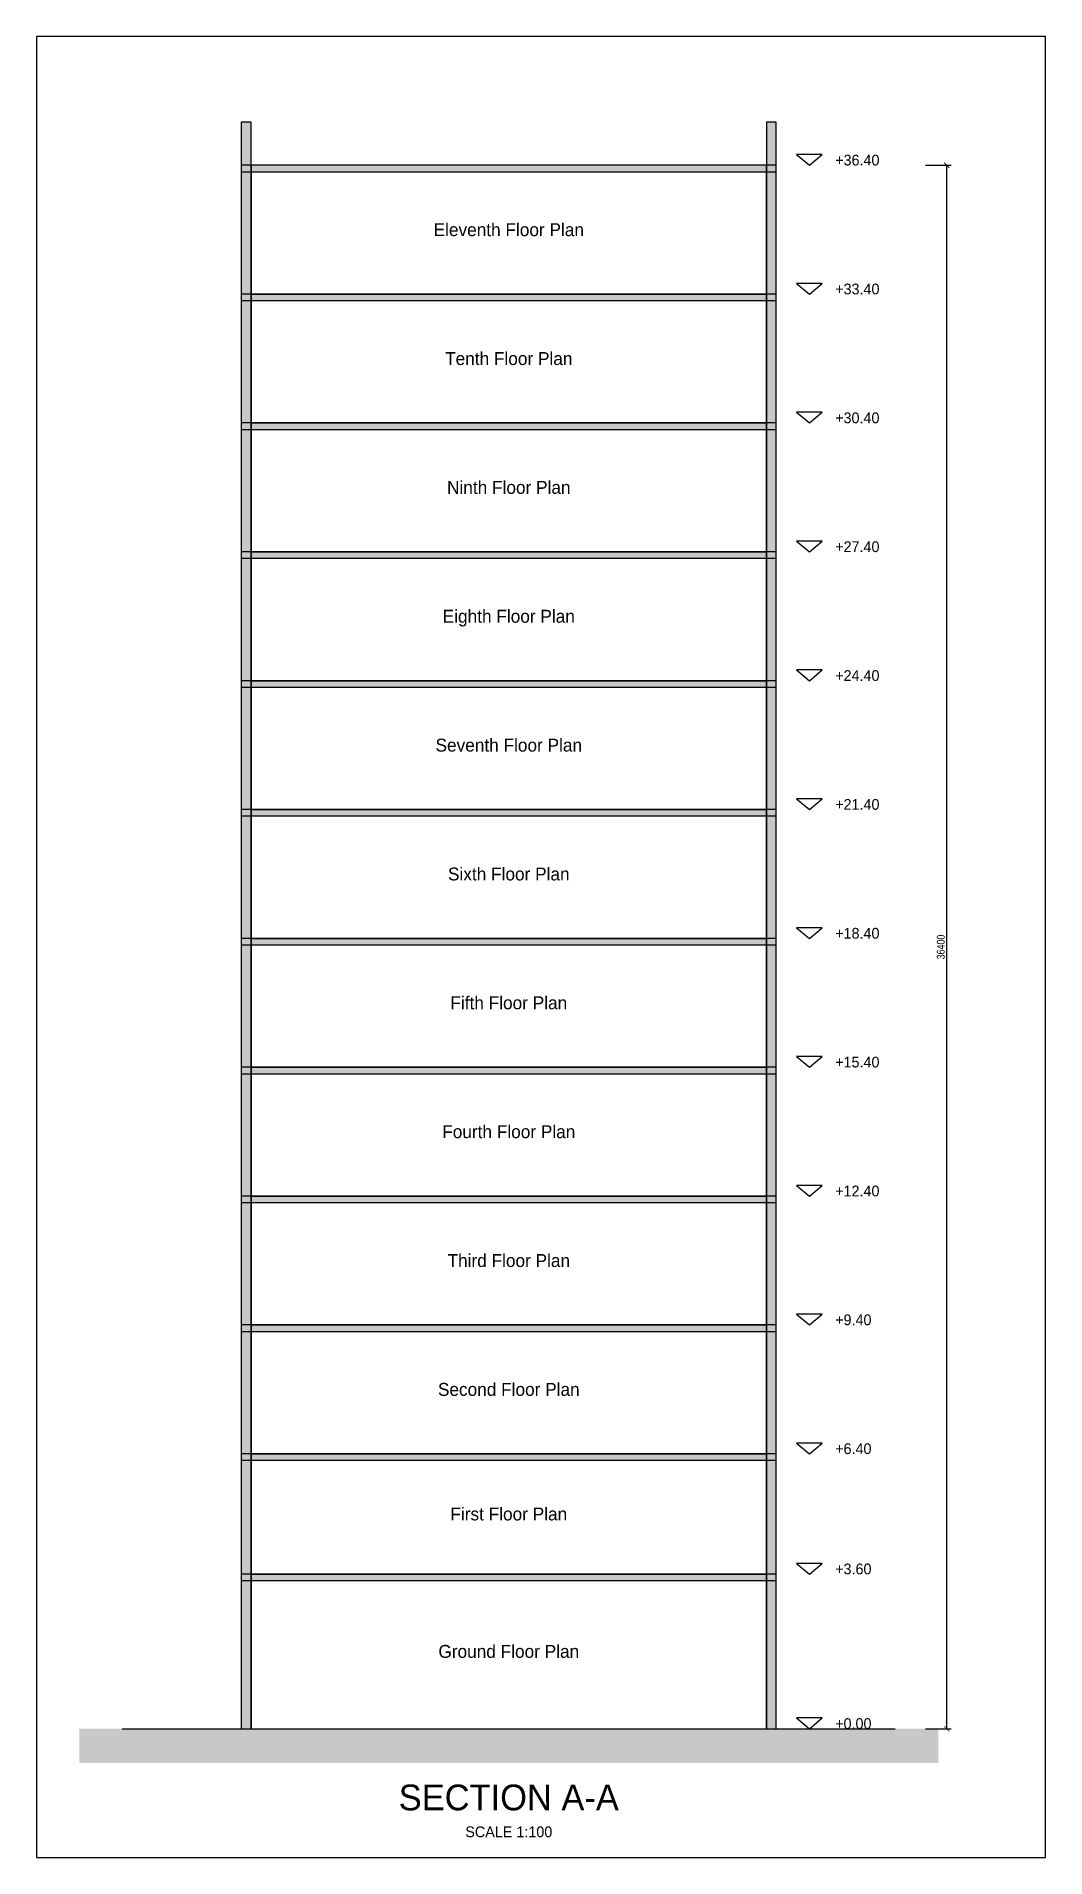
# Model space of a CAD drawing. Header units: metres. Extents: x -9 to 190, y -15 to 60.
# Drawn here: x 166.1 to 189.6, y -3 to 39.4 of the extents above; entities that cross this region are included whole.
import ezdxf
from ezdxf.enums import TextEntityAlignment as Align

# ---------------------------------------------------------------- set-up
doc = ezdxf.new("R2010")
doc.units = ezdxf.units.M
for name, color, linetype in [('ANNO', 7, 'Continuous'), ('DIMENSION', 3, 'Continuous'), ('HATCH', 8, 'Continuous'), ('TITLE', 7, 'Continuous'), ('WALL', 7, 'Continuous')]:
    doc.layers.add(name, color=color, linetype=linetype)
doc.styles.add('OpenSansCondensed-Light', font='OpenSansCondensed-Light.ttf')
doc.dimstyles.new('EZDXF', dxfattribs={"dimtxt": 0.18, "dimasz": 0.12, "dimexe": 0.1, "dimexo": 0.1, "dimgap": 0.05, "dimtad": 1, "dimdec": 0, "dimlfac": 1000, "dimzin": 12, "dimdsep": 46, "dimtxsty": 'OpenSansCondensed-Light', "dimblk": 'ARCHTICK', "dimcen": 2.5, "dimazin": 3, "dimtfac": 0.5, "dimtmove": 2, "dimatfit": 3})

msp = doc.modelspace()

# ---------------------------------------------------------------- texts
at = {"layer": '_FloorInSection'}
for s, p in [('Eleventh Floor Plan', (177.1, 34.9)), ('Tenth Floor Plan', (177.1, 31.9)), ('Ninth Floor Plan', (177.1, 28.9)), ('Eighth Floor Plan', (177.1, 25.9)), ('Seventh Floor Plan', (177.1, 22.9)), ('Sixth Floor Plan', (177.1, 19.9)), ('Fifth Floor Plan', (177.1, 16.9)), ('Fourth Floor Plan', (177.1, 13.9)), ('Third Floor Plan', (177.1, 10.9)), ('Second Floor Plan', (177.1, 7.9)), ('First Floor Plan', (177.1, 5)), ('Ground Floor Plan', (177.1, 1.8))]:
    msp.add_text(s, height=0.3, dxfattribs=at).set_placement(p, align=Align.MIDDLE_CENTER)
at = {"layer": '_Section'}
msp.add_text('SECTION A-A', height=0.6, dxfattribs=at).set_placement((177.1, -1.6), align=Align.MIDDLE_CENTER)
at = {"layer": 'ANNO'}
for s, p in [('+36.40', (184.7, 36.52)), ('+33.40', (184.7, 33.52)), ('+30.40', (184.7, 30.52)), ('+27.40', (184.7, 27.52)), ('+24.40', (184.7, 24.52)), ('+21.40', (184.7, 21.52)), ('+18.40', (184.7, 18.52)), ('+15.40', (184.7, 15.52)), ('+12.40', (184.7, 12.52)), ('+9.40', (184.7, 9.52)), ('+6.40', (184.7, 6.52)), ('+3.60', (184.7, 3.72)), ('+0.00', (184.7, 0.12))]:
    msp.add_text(s, height=0.25, dxfattribs=at).set_placement(p, align=Align.MIDDLE_LEFT)
at = {"layer": 'TITLE'}
msp.add_text('SCALE 1:100', height=0.25, dxfattribs=at).set_placement((177.1, -2.4), align=Align.MIDDLE_CENTER)

# ---------------------------------------------------------------- blocks, each defined once
blk = doc.blocks.new('_ARCHTICK')
at = {"color": 0, "linetype": 'BYBLOCK', "const_width": 0.15}
blk.add_lwpolyline([(-0.5, -0.5), (0.5, 0.5)], dxfattribs=at)

# ---------------------------------------------------------------- dimensions: what is measured, and where the dimension line sits
at = {"layer": 'DIMENSION'}
msp.add_linear_dim(base=(187.3, 0), p1=(186.7, 0), p2=(186.7, 36.4), angle=90, dimstyle='EZDXF', dxfattribs=at).render()

# ---------------------------------------------------------------- hatches: boundary and pattern name
at = {"layer": 'HATCH'}
for points in [[(171.1, 0), (171.1, 37.4), (170.87, 37.4), (170.87, 0)], [(183.33, 0), (183.33, 37.4), (183.1, 37.4), (183.1, 0)], [(183.33, 36.25), (183.33, 36.4), (170.87, 36.4), (170.87, 36.25)], [(183.33, 33.25), (183.33, 33.4), (170.87, 33.4), (170.87, 33.25)], [(183.33, 30.25), (183.33, 30.4), (170.87, 30.4), (170.87, 30.25)], [(183.33, 27.25), (183.33, 27.4), (170.87, 27.4), (170.87, 27.25)], [(183.33, 24.25), (183.33, 24.4), (170.87, 24.4), (170.87, 24.25)], [(183.33, 21.25), (183.33, 21.4), (170.87, 21.4), (170.87, 21.25)], [(183.33, 18.25), (183.33, 18.4), (170.87, 18.4), (170.87, 18.25)], [(183.33, 15.25), (183.33, 15.4), (170.87, 15.4), (170.87, 15.25)], [(183.33, 12.25), (183.33, 12.4), (170.87, 12.4), (170.87, 12.25)], [(183.33, 9.25), (183.33, 9.4), (170.87, 9.4), (170.87, 9.25)], [(183.33, 6.25), (183.33, 6.4), (170.87, 6.4), (170.87, 6.25)], [(183.33, 3.45), (183.33, 3.6), (170.87, 3.6), (170.87, 3.45)]]:
    msp.add_hatch(color=8, dxfattribs=at).paths.add_polyline_path(points)
h = msp.add_hatch(dxfattribs=at)
h.set_pattern_fill('EARTH', scale=0.05)
h.paths.add_polyline_path([(187.1, -0.8), (187.1, 0), (167.1, 0), (167.1, -0.8)])

# ---------------------------------------------------------------- linework, layer by layer
at = {"layer": '_FloorInSection'}
for points in [[(171.1, 33.4), (183.1, 33.4), (183.1, 36.4), (171.1, 36.4)], [(171.1, 30.4), (183.1, 30.4), (183.1, 33.4), (171.1, 33.4)], [(171.1, 27.4), (183.1, 27.4), (183.1, 30.4), (171.1, 30.4)], [(171.1, 24.4), (183.1, 24.4), (183.1, 27.4), (171.1, 27.4)], [(171.1, 21.4), (183.1, 21.4), (183.1, 24.4), (171.1, 24.4)], [(171.1, 18.4), (183.1, 18.4), (183.1, 21.4), (171.1, 21.4)], [(171.1, 15.4), (183.1, 15.4), (183.1, 18.4), (171.1, 18.4)], [(171.1, 12.4), (183.1, 12.4), (183.1, 15.4), (171.1, 15.4)], [(171.1, 9.4), (183.1, 9.4), (183.1, 12.4), (171.1, 12.4)], [(171.1, 6.4), (183.1, 6.4), (183.1, 9.4), (171.1, 9.4)], [(171.1, 3.6), (183.1, 3.6), (183.1, 6.4), (171.1, 6.4)], [(171.1, 0), (183.1, 0), (183.1, 3.6), (171.1, 3.6)]]:
    msp.add_lwpolyline(points, close=True, dxfattribs=at)
at = {"layer": '_Ground Level'}
msp.add_lwpolyline([(168.1, 0), (186.1, 0)], dxfattribs=at)
at = {"layer": '_Section'}
msp.add_lwpolyline([(189.6, -3), (189.6, 39.4), (166.1, 39.4), (166.1, -3)], close=True, dxfattribs=at)
at = {"layer": 'ANNO'}
for points in [[(184.1, 36.4), (184.4, 36.65), (183.8, 36.65)], [(184.1, 33.4), (184.4, 33.65), (183.8, 33.65)], [(184.1, 30.4), (184.4, 30.65), (183.8, 30.65)], [(184.1, 27.4), (184.4, 27.65), (183.8, 27.65)], [(184.1, 24.4), (184.4, 24.65), (183.8, 24.65)], [(184.1, 21.4), (184.4, 21.65), (183.8, 21.65)], [(184.1, 18.4), (184.4, 18.65), (183.8, 18.65)], [(184.1, 15.4), (184.4, 15.65), (183.8, 15.65)], [(184.1, 12.4), (184.4, 12.65), (183.8, 12.65)], [(184.1, 9.4), (184.4, 9.65), (183.8, 9.65)], [(184.1, 6.4), (184.4, 6.65), (183.8, 6.65)], [(184.1, 3.6), (184.4, 3.85), (183.8, 3.85)], [(184.1, 0), (184.4, 0.25), (183.8, 0.25)]]:
    msp.add_lwpolyline(points, close=True, dxfattribs=at)
at = {"layer": 'WALL'}
for points in [[(171.1, 0), (171.1, 37.4), (170.87, 37.4), (170.87, 0)], [(183.33, 0), (183.33, 37.4), (183.1, 37.4), (183.1, 0)], [(183.33, 36.25), (183.33, 36.4), (170.87, 36.4), (170.87, 36.25)], [(183.33, 33.25), (183.33, 33.4), (170.87, 33.4), (170.87, 33.25)], [(183.33, 30.25), (183.33, 30.4), (170.87, 30.4), (170.87, 30.25)], [(183.33, 27.25), (183.33, 27.4), (170.87, 27.4), (170.87, 27.25)], [(183.33, 24.25), (183.33, 24.4), (170.87, 24.4), (170.87, 24.25)], [(183.33, 21.25), (183.33, 21.4), (170.87, 21.4), (170.87, 21.25)], [(183.33, 18.25), (183.33, 18.4), (170.87, 18.4), (170.87, 18.25)], [(183.33, 15.25), (183.33, 15.4), (170.87, 15.4), (170.87, 15.25)], [(183.33, 12.25), (183.33, 12.4), (170.87, 12.4), (170.87, 12.25)], [(183.33, 9.25), (183.33, 9.4), (170.87, 9.4), (170.87, 9.25)], [(183.33, 6.25), (183.33, 6.4), (170.87, 6.4), (170.87, 6.25)], [(183.33, 3.45), (183.33, 3.6), (170.87, 3.6), (170.87, 3.45)]]:
    msp.add_lwpolyline(points, close=True, dxfattribs=at)

msp.set_redraw_order([(e.dxf.handle, doc.entitydb.next_handle()) for e in msp.query("TEXT MTEXT ATTDEF DIMENSION ARC_DIMENSION")])  # texts and dimensions are drawn at this point

doc.saveas('drawing.dxf')
